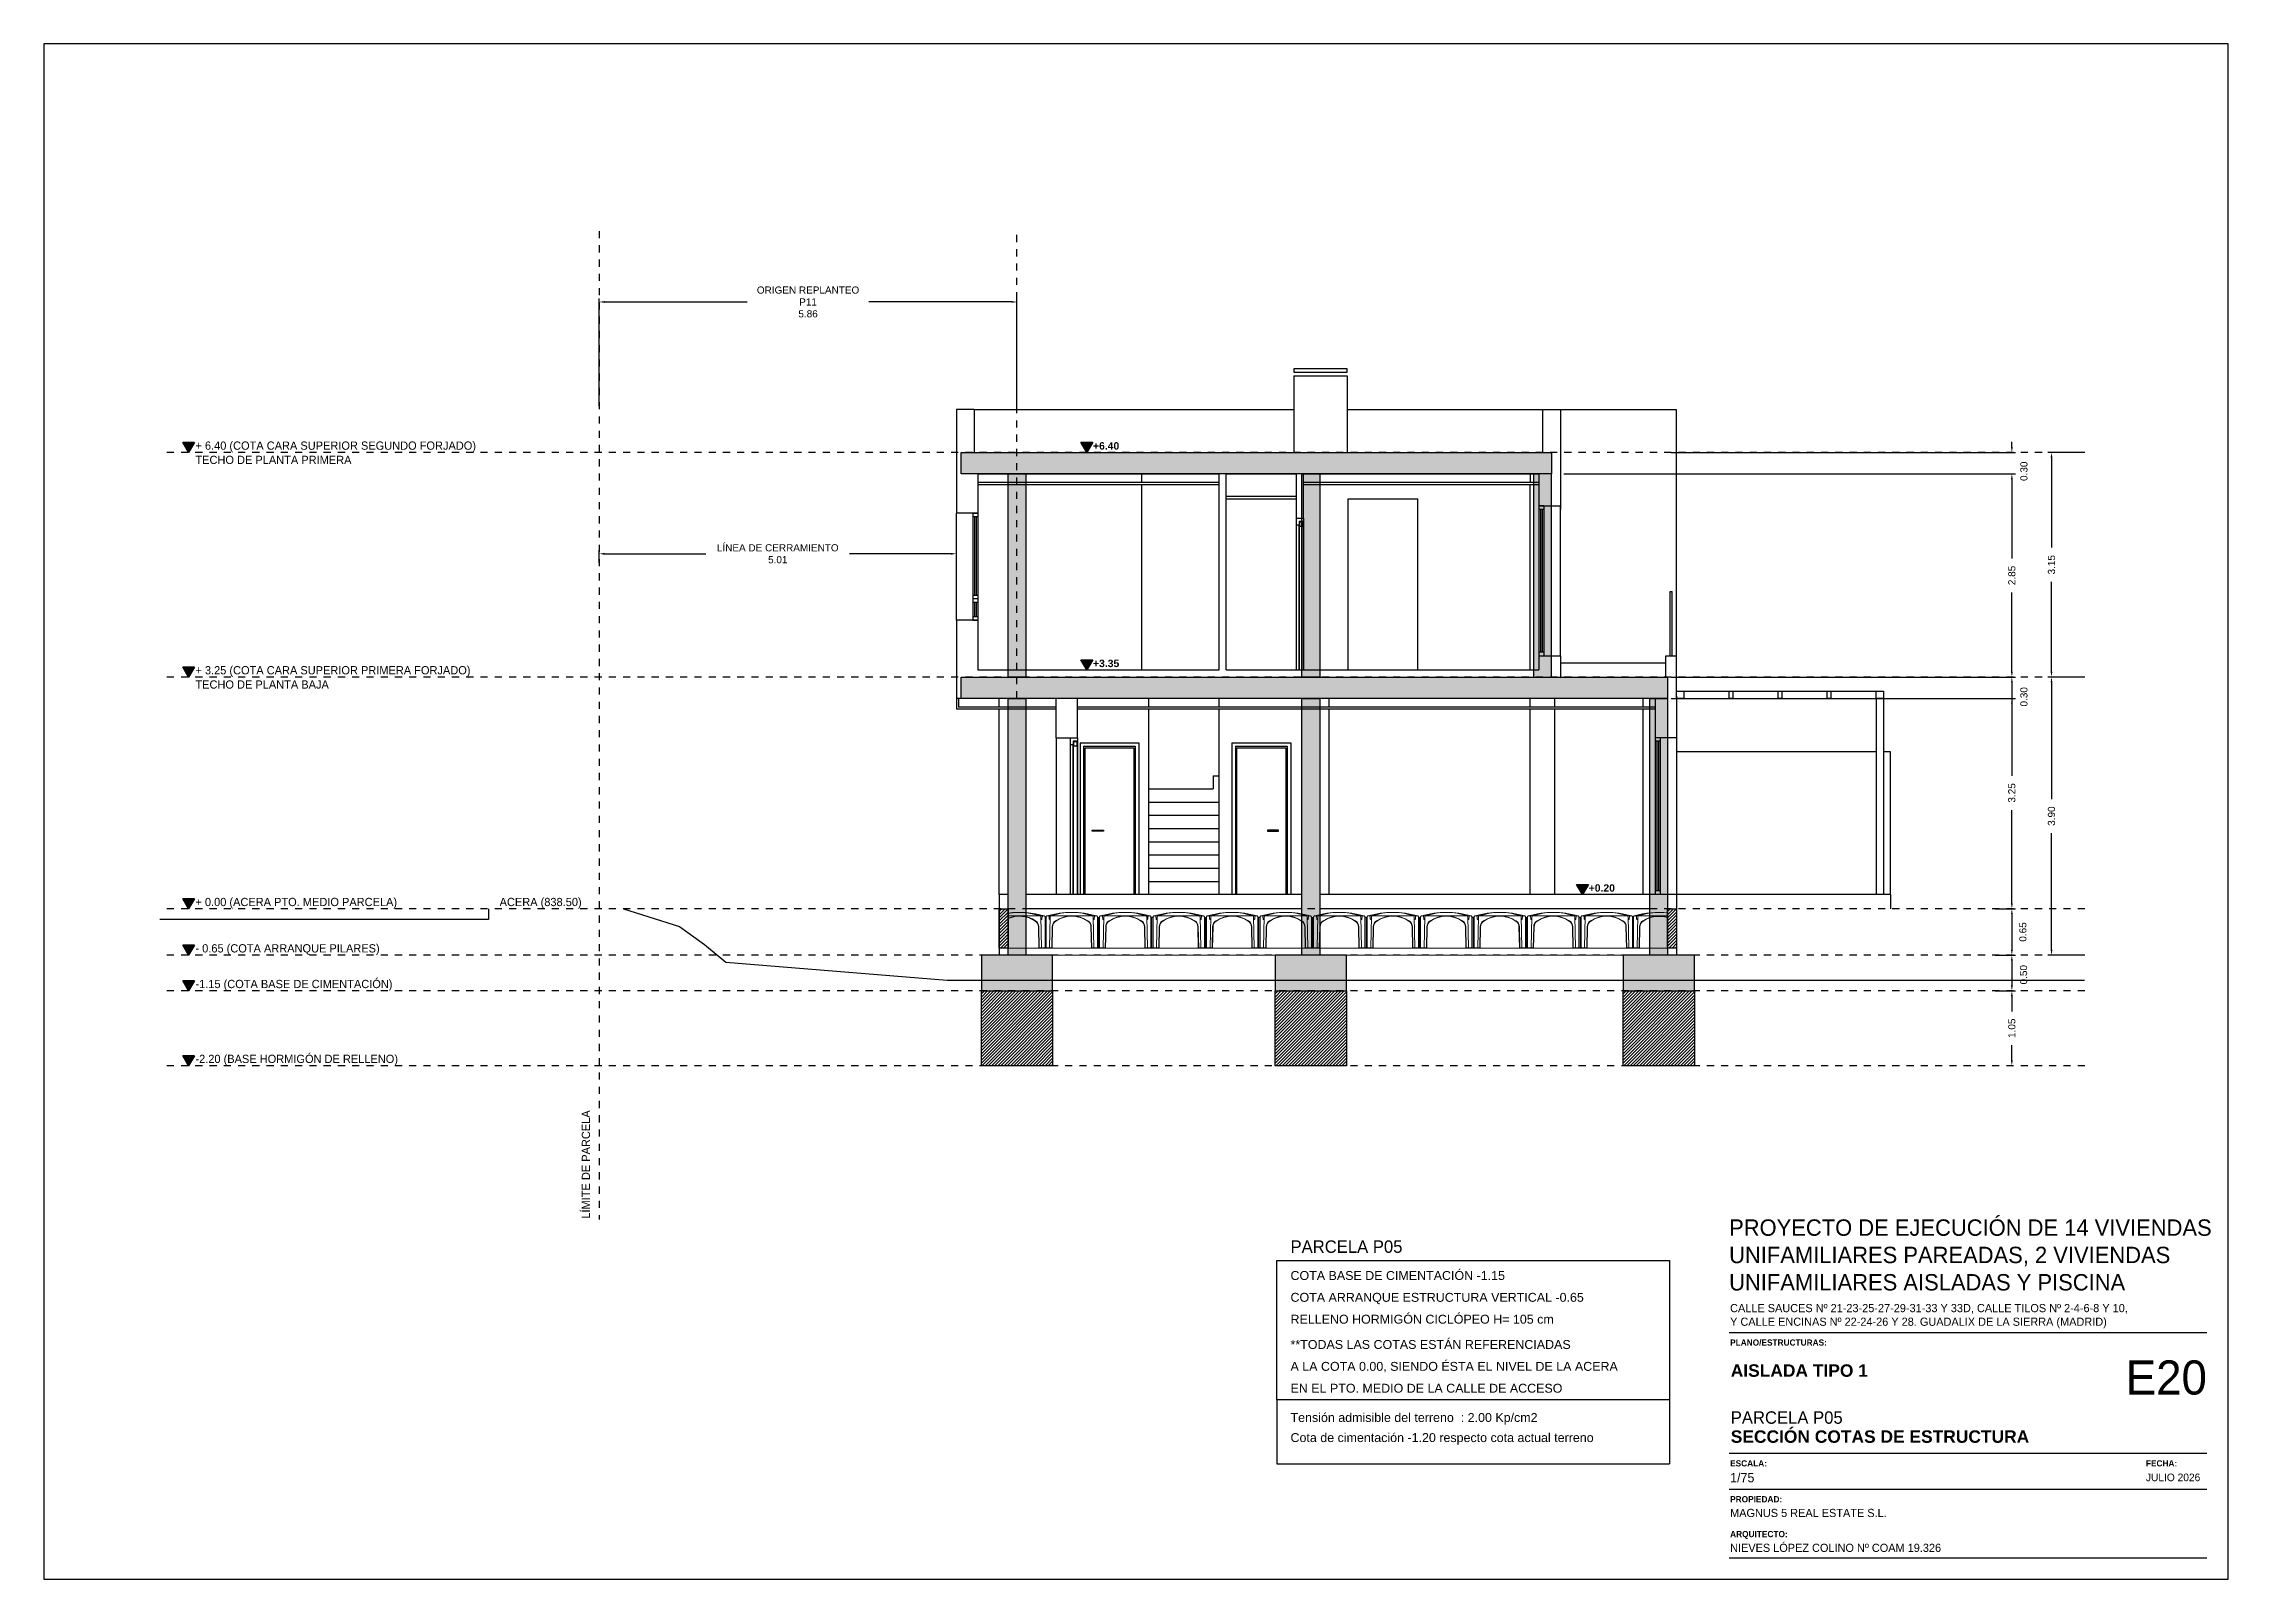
# Model space of a CAD drawing. Extents: x 2455 to 9764, y -806 to 181.
# Drawn here: x 4711.77 to 4742.41, y -500.15 to -478.61 of the extents above; entities that cross this region are included whole.
import ezdxf

# ---------------------------------------------------------------- set-up
doc = ezdxf.new("R2010")
doc.units = 0
doc.header["$LTSCALE"] = 0.2
doc.header["$MEASUREMENT"] = 0
doc.linetypes.add('CONTINUA', pattern=[0])
doc.linetypes.add('RAYITAS', pattern=[0.375, 0.25, -0.125])
doc.layers.get('0').update_dxf_attribs({"linetype": 'CONTINUOUS'})
doc.layers.add('01_cartela', color=6, linetype='CONTINUOUS', plot=False)
for name, color, linetype in [('01_cotas', 4, 'CONTINUOUS'), ('01_MONO inst', 254, 'CONTINUOUS'), ('01_muros', 1, 'CONTINUOUS'), ('01_perfil terreno natural', 170, 'CONTINUOUS'), ('01_proyección', 4, 'RAYITAS'), ('01_texto cartela', 4, 'CONTINUOUS'), ('01_textos', 7, 'CONTINUOUS'), ('CUADRO_LINEAS', 7, 'CONTINUOUS'), ('SOMBRAS2', 2, 'CONTINUOUS'), ('WL', 7, 'CONTINUOUS')]:
    doc.layers.add(name, color=color, linetype=linetype)
doc.layers.add('_CAVITI-AUX', color=2, linetype='CONTINUOUS', lineweight=5, plot=False)
doc.styles.add('Century Gothic', font='', dxfattribs={"height": 2})
doc.styles.add('Century Gothic_3', font='', dxfattribs={"height": 4.5})
doc.styles.add('Century Gothic_5', font='', dxfattribs={"height": 2.5})
doc.styles.add('Century Gothic_6', font='', dxfattribs={"height": 11})
doc.styles.add('Estilo1', font='swissel.ttf')
doc.styles.add('NIEVES3', font='swisseb.ttf')
doc.styles.add('ROMANS', font='romans')
doc.styles.get('Century Gothic').set_extended_font_data('Century Gothic')
doc.styles.get('Century Gothic_3').set_extended_font_data('Century Gothic')
doc.styles.get('Century Gothic_5').set_extended_font_data('Century Gothic')
doc.styles.get('Century Gothic_6').set_extended_font_data('Century Gothic')
doc.dimstyles.new('DECIMAL-50', dxfattribs={"dimtxt": 0.08, "dimasz": 0.15, "dimexe": 0.05, "dimexo": 0.05, "dimgap": 0.09, "dimtad": 0, "dimzin": 0, "dimdsep": 46, "dimtxsty": 'ROMANS', "dimblk": 'DOTSMALL', "dimcen": 0.09, "dimclrt": 7, "dimadec": 0, "dimazin": 0, "dimtfac": 1.38, "dimtix": 1, "dimtofl": 0, "dimtmove": 2, "dimatfit": 3, "dimldrblk": 'OBLIQUE', "dimfxl": 1, "dimtolj": 1, "dimtzin": 0, "dimarcsym": 0})

msp = doc.modelspace()

# ---------------------------------------------------------------- texts
at = {"layer": '01_MONO inst', "ltscale": 1.5, "style": 'NIEVES3'}
for s, p in [('+6.40', (4726.487, -484.305, 0)), ('+3.35', (4726.487, -487.355, 0)), ('+0.20', (4733.439, -490.505, 0))]:
    msp.add_text(s, height=0.1041, dxfattribs=at).set_placement(p)
at = {"layer": '01_MONO inst', "linetype": 'CONTINUA', "ltscale": 1.5, "style": 'Century Gothic'}
msp.add_text('ACERA (838.50)', height=0.1155, dxfattribs=at).set_placement((4718.165, -490.707, 0))
at = {"layer": '01_texto cartela', "color": 5}
for s, insert, char_height, width, attachment_point, style in [('\\PPROYECTO DE EJECUCIÓN DE 14 VIVIENDAS UNIFAMILIARES PAREADAS, 2 VIVIENDAS UNIFAMILIARES AISLADAS Y PISCINA', (4735.408, -494.717), 0.23, 6.82217, 1, 'Century Gothic_3'), ('CALLE SAUCES Nº 21-23-25-27-29-31-33 Y 33D, CALLE TILOS Nº 2-4-6-8 Y 10, \\PY CALLE ENCINAS Nº 22-24-26 Y 28. GUADALIX DE LA SIERRA (MADRID)', (4735.422, -496.287), 0.11455, 9.24681, 1, 'Century Gothic'), ('{\\fCentury Gothic|b1|i0|c0|p34;PLANO/ESTRUCTURAS: }', (4735.422, -496.784), 0.08701, 2.11715, 1, 'Century Gothic'), ('\\pt2.3273;\\PPARCELA P05', (4735.431, -497.969), 0.17455, 7.00908, 7, 'Century Gothic_5'), ('\\pt2.3273;SECCIÓN COTAS DE ESTRUCTURA', (4735.431, -498.236), 0.17455, 7.00908, 7, 'NIEVES3'), ('{\\fCentury Gothic|b1|i0|c0|p34;ESCALA: }', (4735.422, -498.478), 0.08701, 2.11715, 1, 'Century Gothic'), ('{\\fCentury Gothic|b1|i0|c0|p34;FECHA: }', (4741.253, -498.478), 0.08701, 2.11715, 1, 'Century Gothic'), ('1/75', (4735.422, -498.657), 0.1309, 2.11715, 1, 'Century Gothic'), ('JULIO 2026', (4741.253, -498.665), 0.1069, 3.50438, 1, 'Century Gothic'), ('{\\fCentury Gothic|b1|i0|c0|p34;PROPIEDAD:}', (4735.422, -498.981), 0.08701, 0.83709, 1, 'Century Gothic'), ('MAGNUS 5 REAL ESTATE S.L.', (4735.422, -499.16), 0.11455, 4.88231, 1, 'Century Gothic'), ('{\\fCentury Gothic|b1|i0|c0|p34;ARQUITECTO:}', (4735.422, -499.47), 0.08701, 0.83709, 1, 'Century Gothic'), ('NIEVES LÓPEZ COLINO Nº COAM 19.326', (4735.422, -499.649), 0.11455, 3.65153, 1, 'Century Gothic')]:
    msp.add_mtext(s, dxfattribs=dict(at, insert=insert, char_height=char_height, width=width, attachment_point=attachment_point, style=style))
at = {"layer": '01_texto cartela', "color": 10, "insert": (4729.257, -495.572), "char_height": 0.17455, "width": 7.00908, "attachment_point": 7, "style": 'Century Gothic_5'}
msp.add_mtext('\\pt2.3273;\\PPARCELA P05', dxfattribs=at)
at = {"layer": '01_texto cartela', "color": 1}
for s, insert, char_height, width, attachment_point, style in [('AISLADA TIPO 1 ', (4735.431, -497.31), 0.17455, 7.00908, 7, 'NIEVES3'), ('E20', (4742.109, -497.078), 0.4786, 1.04985, 3, 'Century Gothic_6')]:
    msp.add_mtext(s, dxfattribs=dict(at, insert=insert, char_height=char_height, width=width, attachment_point=attachment_point, style=style))
at = {"layer": '01_textos', "color": 120, "ltscale": 0.01, "style": 'Century Gothic'}
for s, p in [('+ 6.40 (COTA CARA SUPERIOR SEGUNDO FORJADO)', (4713.899, -484.307, 0)), ('TECHO DE PLANTA PRIMERA', (4713.899, -484.507, 0)), ('+ 3.25 (COTA CARA SUPERIOR PRIMERA FORJADO)', (4713.899, -487.457, 0)), ('TECHO DE PLANTA BAJA', (4713.899, -487.657, 0)), ('- 0.65 (COTA ARRANQUE PILARES)', (4713.899, -491.357, 0)), ('-1.15 (COTA BASE DE CIMENTACIÓN)', (4713.899, -491.857, 0)), ('-2.20 (BASE HORMIGÓN DE RELLENO)', (4713.899, -492.907, 0))]:
    msp.add_text(s, height=0.1155, dxfattribs=at).set_placement(p)
at = {"layer": '01_textos', "color": 10, "ltscale": 0.01, "style": 'Century Gothic'}
msp.add_text('+ 0.00 (ACERA PTO. MEDIO PARCELA)', height=0.1155, dxfattribs=at).set_placement((4713.899, -490.707, 0))
msp.add_text('LÍMITE DE PARCELA', height=0.1155, rotation=90, dxfattribs=at).set_placement((4719.433, -495.09, 0))
at = {"layer": 'WL', "color": 5, "linetype": 'Continuous', "style": 'Estilo1'}
for s, p in [('COTA BASE DE CIMENTACIÓN -1.15', (4729.257, -495.95)), ('COTA ARRANQUE ESTRUCTURA VERTICAL -0.65', (4729.257, -496.256)), ('**TODAS LAS COTAS ESTÁN REFERENCIADAS ', (4729.257, -496.917)), ('A LA COTA 0.00, SIENDO ÉSTA EL NIVEL DE LA ACERA ', (4729.257, -497.224)), ('EN EL PTO. MEDIO DE LA CALLE DE ACCESO ', (4729.257, -497.531))]:
    msp.add_text(s, height=0.125, dxfattribs=at).set_placement(p)
at = {"layer": 'WL', "color": 10, "linetype": 'Continuous', "style": 'Estilo1'}
for s, p in [('RELLENO HORMIGÓN CICLÓPEO H= 105 cm', (4729.257, -496.563)), ('Tensión admisible del terreno  : 2.00 Kp/cm2', (4729.257, -497.941)), ('Cota de cimentación -1.20 respecto cota actual terreno', (4729.257, -498.223))]:
    msp.add_text(s, height=0.125, dxfattribs=at).set_placement(p)

# ---------------------------------------------------------------- blocks, each defined once
blk = doc.blocks.new('C50_frontal')
for points in [[(0, 0.005), (0.1, 0.005), (0.1, 0), (0, 0), (0, 0.43), (0.008, 0.43, 0.414214), (0.015, 0.438)], [(0.073, 0.401, -0.505657), (0.059, 0.409), (0.056, 0.441, 0.383819), (0.046, 0.45), (0.025, 0.45, 0.414214), (0.015, 0.44), (0.015, 0.005)], [(0.065, 0.005), (0.074, 0.441, -0.383819), (0.084, 0.45), (0.666, 0.45, -0.383819), (0.676, 0.441), (0.685, 0.005)], [(0.655, 0.005), (0.649, 0.296, 0.24616), (0.602, 0.382, 0.30084), (0.148, 0.382, 0.246228), (0.101, 0.296), (0.095, 0.005)], [(0.65, 0.005), (0.644, 0.296, 0.24616), (0.599, 0.378, 0.30084), (0.151, 0.378, 0.246228), (0.106, 0.296), (0.1, 0.005)], [(0.75, 0.005), (0.65, 0.005), (0.65, 0), (0.75, 0), (0.75, 0.43), (0.742, 0.43, -0.414214), (0.735, 0.438)], [(0.677, 0.401, 0.505657), (0.691, 0.409), (0.694, 0.441, -0.383819), (0.704, 0.45), (0.725, 0.45, -0.414214), (0.735, 0.44), (0.735, 0.005)]]:
    blk.add_lwpolyline(points, format="xyb")
for centre, radius, start, end in [((0.375, -0.75), 1.25, 73.7398, 106.2602), ((0.375, -0.607), 1.107, 72.7173, 107.2827), ((0.373, -0.359), 0.859, 70.3508, 109.6492)]:
    blk.add_arc(centre, radius, start, end)
blk = doc.blocks.new('*D534')
at = {"layer": '01_cotas', "color": 0, "linetype": 'CONTINUA', "lineweight": -2, "transparency": 16777216}
for p, q in [((4740.347, -484.345), (4739.879, -484.345)), ((4740.347, -487.495), (4739.879, -487.495))]:
    blk.add_line(p, q, dxfattribs=at)
at = {"layer": '01_cotas', "color": 0, "lineweight": -2, "transparency": 16777216}
for p, q in [((4739.929, -484.42), (4739.929, -485.68)), ((4739.929, -487.42), (4739.929, -486.16))]:
    blk.add_line(p, q, dxfattribs=at)
at = {"layer": '01_cotas', "color": 0, "transparency": 16777216}
for points in [[(4739.917, -484.42), (4739.942, -484.42), (4739.929, -484.345)], [(4739.917, -487.42), (4739.942, -487.42), (4739.929, -487.495)]]:
    blk.add_solid(points, dxfattribs=at)
at = {"layer": '01_cotas', "color": 7, "transparency": 16777216, "insert": (4739.929, -485.92), "char_height": 0.1, "attachment_point": 5, "rotation": 90, "style": 'Estilo1'}
blk.add_mtext('\\A1;3.15', dxfattribs=at)
blk = doc.blocks.new('*D535')
at = {"layer": '01_cotas', "color": 0, "linetype": 'CONTINUA', "lineweight": -2, "transparency": 16777216}
for p, q in [((4740.347, -487.495), (4739.879, -487.495)), ((4740.347, -491.395), (4739.879, -491.395))]:
    blk.add_line(p, q, dxfattribs=at)
at = {"layer": '01_cotas', "color": 0, "lineweight": -2, "transparency": 16777216}
for p, q in [((4739.929, -487.57), (4739.929, -489.205)), ((4739.929, -491.32), (4739.929, -489.685))]:
    blk.add_line(p, q, dxfattribs=at)
at = {"layer": '01_cotas', "color": 0, "transparency": 16777216}
for points in [[(4739.917, -487.57), (4739.942, -487.57), (4739.929, -487.495)], [(4739.917, -491.32), (4739.942, -491.32), (4739.929, -491.395)]]:
    blk.add_solid(points, dxfattribs=at)
at = {"layer": '01_cotas', "color": 7, "transparency": 16777216, "insert": (4739.929, -489.445), "char_height": 0.1, "attachment_point": 5, "rotation": 90, "style": 'Estilo1'}
blk.add_mtext('\\A1;3.90', dxfattribs=at)
blk = doc.blocks.new('*D536')
at = {"layer": '01_cotas', "color": 0, "linetype": 'CONTINUA', "lineweight": -2, "transparency": 16777216}
for p, q in [((4739.139, -487.495), (4739.423, -487.495)), ((4739.139, -490.745), (4739.423, -490.745))]:
    blk.add_line(p, q, dxfattribs=at)
at = {"layer": '01_cotas', "color": 0, "lineweight": -2, "transparency": 16777216}
for p, q in [((4739.373, -487.57), (4739.373, -488.88)), ((4739.373, -490.67), (4739.373, -489.36))]:
    blk.add_line(p, q, dxfattribs=at)
at = {"layer": '01_cotas', "color": 0, "transparency": 16777216}
for points in [[(4739.361, -487.57), (4739.386, -487.57), (4739.373, -487.495)], [(4739.361, -490.67), (4739.386, -490.67), (4739.373, -490.745)]]:
    blk.add_solid(points, dxfattribs=at)
at = {"layer": '01_cotas', "color": 7, "transparency": 16777216, "insert": (4739.373, -489.12), "char_height": 0.1, "attachment_point": 5, "rotation": 90, "style": 'Estilo1'}
blk.add_mtext('\\A1;3.25', dxfattribs=at)
blk = doc.blocks.new('*D537')
at = {"layer": '01_cotas', "color": 0, "linetype": 'CONTINUA', "lineweight": -2, "transparency": 16777216}
for p, q in [((4739.189, -484.645), (4739.423, -484.645)), ((4739.189, -487.495), (4739.423, -487.495))]:
    blk.add_line(p, q, dxfattribs=at)
at = {"layer": '01_cotas', "color": 0, "lineweight": -2, "transparency": 16777216}
for p, q in [((4739.373, -484.72), (4739.373, -485.83)), ((4739.373, -487.42), (4739.373, -486.31))]:
    blk.add_line(p, q, dxfattribs=at)
at = {"layer": '01_cotas', "color": 0, "transparency": 16777216}
for points in [[(4739.361, -484.72), (4739.386, -484.72), (4739.373, -484.645)], [(4739.361, -487.42), (4739.386, -487.42), (4739.373, -487.495)]]:
    blk.add_solid(points, dxfattribs=at)
at = {"layer": '01_cotas', "color": 7, "transparency": 16777216, "insert": (4739.373, -486.07), "char_height": 0.1, "attachment_point": 5, "rotation": 90, "style": 'Estilo1'}
blk.add_mtext('\\A1;2.85', dxfattribs=at)
blk = doc.blocks.new('*D538')
at = {"layer": '01_cotas', "color": 0, "lineweight": -2, "transparency": 16777216}
for p, q in [((4739.373, -487.42), (4739.373, -487.345)), ((4739.373, -487.87), (4739.373, -487.945))]:
    blk.add_line(p, q, dxfattribs=at)
at = {"layer": '01_cotas', "color": 0, "linetype": 'CONTINUA', "lineweight": -2, "transparency": 16777216}
for p, q in [((4734.596, -487.495), (4739.423, -487.495)), ((4734.596, -487.795), (4739.423, -487.795))]:
    blk.add_line(p, q, dxfattribs=at)
at = {"layer": '01_cotas', "color": 0, "transparency": 16777216}
for points in [[(4739.361, -487.42), (4739.386, -487.42), (4739.373, -487.495)], [(4739.361, -487.87), (4739.386, -487.87), (4739.373, -487.795)]]:
    blk.add_solid(points, dxfattribs=at)
at = {"layer": '01_cotas', "color": 7, "transparency": 16777216, "insert": (4739.543, -487.772), "char_height": 0.1, "attachment_point": 5, "rotation": 90, "style": 'Estilo1'}
blk.add_mtext('\\A1;0.30', dxfattribs=at)
blk = doc.blocks.new('*D539')
at = {"layer": '01_cotas', "color": 0, "linetype": 'CONTINUA', "lineweight": -2, "transparency": 16777216}
for p, q in [((4739.139, -490.745), (4739.423, -490.745)), ((4739.139, -491.395), (4739.423, -491.395))]:
    blk.add_line(p, q, dxfattribs=at)
at = {"layer": '01_cotas', "color": 0, "lineweight": -2, "transparency": 16777216}
blk.add_line((4739.373, -490.82), (4739.373, -491.32), dxfattribs=at)
at = {"layer": '01_cotas', "color": 0, "transparency": 16777216}
for points in [[(4739.361, -490.82), (4739.386, -490.82), (4739.373, -490.745)], [(4739.361, -491.32), (4739.386, -491.32), (4739.373, -491.395)]]:
    blk.add_solid(points, dxfattribs=at)
at = {"layer": '01_cotas', "color": 7, "transparency": 16777216, "insert": (4739.528, -491.07), "char_height": 0.1, "attachment_point": 5, "rotation": 90, "style": 'Estilo1'}
blk.add_mtext('\\A1;0.65', dxfattribs=at)
blk = doc.blocks.new('*D540')
at = {"layer": '01_cotas', "color": 0, "linetype": 'CONTINUA', "lineweight": -2, "transparency": 16777216}
for p, q in [((4739.139, -491.395), (4739.423, -491.395)), ((4739.139, -491.895), (4739.423, -491.895))]:
    blk.add_line(p, q, dxfattribs=at)
at = {"layer": '01_cotas', "color": 0, "lineweight": -2, "transparency": 16777216}
blk.add_line((4739.373, -491.47), (4739.373, -491.82), dxfattribs=at)
at = {"layer": '01_cotas', "color": 0, "transparency": 16777216}
for points in [[(4739.361, -491.47), (4739.386, -491.47), (4739.373, -491.395)], [(4739.361, -491.82), (4739.386, -491.82), (4739.373, -491.895)]]:
    blk.add_solid(points, dxfattribs=at)
at = {"layer": '01_cotas', "color": 7, "transparency": 16777216, "insert": (4739.538, -491.669), "char_height": 0.1, "attachment_point": 5, "rotation": 90, "style": 'Estilo1'}
blk.add_mtext('\\A1;0.50', dxfattribs=at)
blk = doc.blocks.new('*D541')
at = {"layer": '01_cotas', "color": 0, "linetype": 'CONTINUA', "lineweight": -2, "transparency": 16777216}
for p, q in [((4734.596, -484.345), (4739.423, -484.345)), ((4733.091, -484.645), (4739.423, -484.645))]:
    blk.add_line(p, q, dxfattribs=at)
at = {"layer": '01_cotas', "color": 0, "lineweight": -2, "transparency": 16777216}
for p, q in [((4739.373, -484.27), (4739.373, -484.195)), ((4739.373, -484.72), (4739.373, -484.795))]:
    blk.add_line(p, q, dxfattribs=at)
at = {"layer": '01_cotas', "color": 0, "transparency": 16777216}
for points in [[(4739.361, -484.27), (4739.386, -484.27), (4739.373, -484.345)], [(4739.361, -484.72), (4739.386, -484.72), (4739.373, -484.645)]]:
    blk.add_solid(points, dxfattribs=at)
at = {"layer": '01_cotas', "color": 7, "transparency": 16777216, "insert": (4739.543, -484.609), "char_height": 0.1, "attachment_point": 5, "rotation": 90, "style": 'Estilo1'}
blk.add_mtext('\\A1;0.30', dxfattribs=at)
blk = doc.blocks.new('*D542')
at = {"layer": '01_cotas', "color": 0, "lineweight": -2, "transparency": 16777216}
for p, q in [((4739.373, -491.97), (4739.373, -492.184)), ((4739.373, -492.87), (4739.373, -492.657))]:
    blk.add_line(p, q, dxfattribs=at)
at = {"layer": '01_cotas', "color": 0, "transparency": 16777216}
for points in [[(4739.361, -491.97), (4739.386, -491.97), (4739.373, -491.895)], [(4739.361, -492.87), (4739.386, -492.87), (4739.373, -492.945)]]:
    blk.add_solid(points, dxfattribs=at)
at = {"layer": '01_cotas', "color": 7, "transparency": 16777216, "insert": (4739.373, -492.42), "char_height": 0.1, "attachment_point": 5, "rotation": 90, "style": 'Estilo1'}
blk.add_mtext('\\A1;1.05', dxfattribs=at)
blk = doc.blocks.new('*D543')
at = {"layer": '01_cotas', "color": 0, "linetype": 'CONTINUA', "lineweight": -2, "transparency": 16777216}
for p, q in [((4719.561, -483.695), (4719.561, -482.185)), ((4725.421, -483.695), (4725.421, -482.185))]:
    blk.add_line(p, q, dxfattribs=at)
at = {"layer": '01_cotas', "color": 0, "lineweight": -2, "transparency": 16777216}
for p, q in [((4719.636, -482.235), (4721.639, -482.235)), ((4725.346, -482.235), (4723.342, -482.235))]:
    blk.add_line(p, q, dxfattribs=at)
at = {"layer": '01_cotas', "color": 0, "transparency": 16777216}
for points in [[(4719.636, -482.222), (4719.636, -482.247), (4719.561, -482.235)], [(4725.346, -482.222), (4725.346, -482.247), (4725.421, -482.235)]]:
    blk.add_solid(points, dxfattribs=at)
at = {"layer": '01_cotas', "color": 7, "transparency": 16777216, "insert": (4722.491, -482.235), "char_height": 0.1, "width": 1.52292, "attachment_point": 5, "style": 'Estilo1'}
blk.add_mtext('\\A1;ORIGEN REPLANTEO P11\\P5.86', dxfattribs=at)
blk = doc.blocks.new('*D544')
at = {"layer": '01_cotas', "color": 0, "linetype": 'CONTINUA', "lineweight": -2, "transparency": 16777216}
for p, q in [((4719.561, -485.895), (4719.561, -485.716)), ((4724.571, -485.895), (4724.571, -485.716))]:
    blk.add_line(p, q, dxfattribs=at)
at = {"layer": '01_cotas', "color": 0, "lineweight": -2, "transparency": 16777216}
for p, q in [((4719.636, -485.766), (4721.059, -485.766)), ((4724.496, -485.766), (4723.072, -485.766))]:
    blk.add_line(p, q, dxfattribs=at)
at = {"layer": '01_cotas', "color": 0, "transparency": 16777216}
for points in [[(4719.636, -485.754), (4719.636, -485.779), (4719.561, -485.766)], [(4724.496, -485.754), (4724.496, -485.779), (4724.571, -485.766)]]:
    blk.add_solid(points, dxfattribs=at)
at = {"layer": '01_cotas', "color": 7, "transparency": 16777216, "insert": (4722.066, -485.766), "char_height": 0.1, "attachment_point": 5, "style": 'Estilo1'}
blk.add_mtext('\\A1;LÍNEA DE CERRAMIENTO\\P5.01', dxfattribs=at)

# ---------------------------------------------------------------- dimensions: what is measured, and where the dimension line sits
at = {"layer": '01_cotas'}
for base, p1, p2, text, picture, middle in [((4719.561, -482.235), (4725.421, -483.745, 0), (4719.561, -483.745, 0), 'ORIGEN REPLANTEO P11\\P<>', '*D543', (4722.491, -482.235)), ((4719.561, -485.766), (4724.571, -485.945, 0), (4719.561, -485.945, 0), 'LÍNEA DE CERRAMIENTO\\P<>', '*D544', (4722.066, -485.766))]:
    dim = msp.add_linear_dim(base=base, p1=p1, p2=p2, text=text, dimstyle='DECIMAL-50', override={"dimtxt": 0.1, "dimasz": 0.075, "dimtxsty": 'Estilo1', "dimsah": 1, "dimfxl": 0.09, "dimarcsym": 2}, dxfattribs=at)
    dim.commit()
    dim.dimension.update_dxf_attribs({"geometry": picture, "text_midpoint": middle})
for base, p1, p2, picture, middle in [((4739.373, -484.645), (4734.546, -484.345, 0), (4733.041, -484.645, 0), '*D541', (4739.543, -484.609)), ((4739.373, -487.795), (4734.546, -487.495, 0), (4734.546, -487.795, 0), '*D538', (4739.543, -487.772)), ((4739.373, -491.395), (4739.089, -490.745, 0), (4739.089, -491.395, 0), '*D539', (4739.528, -491.07)), ((4739.373, -491.895), (4739.089, -491.395, 0), (4739.089, -491.895, 0), '*D540', (4739.538, -491.669))]:
    dim = msp.add_linear_dim(base=base, p1=p1, p2=p2, angle=90, dimstyle='DECIMAL-50', override={"dimtxt": 0.1, "dimasz": 0.075, "dimtxsty": 'Estilo1', "dimsah": 1, "dimfxl": 0.09, "dimarcsym": 2}, dxfattribs=at)
    dim.commit()
    dim.dimension.update_dxf_attribs({"geometry": picture, "text_midpoint": middle, "dimtype": 160})
for base, p1, p2, picture, middle in [((4739.929, -487.495), (4740.397, -484.345, 0), (4740.397, -487.495, 0), '*D534', (4739.929, -485.92)), ((4739.373, -484.645), (4739.139, -487.495), (4739.139, -484.645), '*D537', (4739.373, -486.07)), ((4739.373, -487.495), (4739.089, -490.745, 0), (4739.089, -487.495, 0), '*D536', (4739.373, -489.12)), ((4739.929, -491.395), (4740.397, -487.495, 0), (4740.397, -491.395, 0), '*D535', (4739.929, -489.445)), ((4739.373, -492.945), (4739.373, -491.895), (4739.373, -492.945, 0), '*D542', (4739.373, -492.42))]:
    dim = msp.add_linear_dim(base=base, p1=p1, p2=p2, angle=90, dimstyle='DECIMAL-50', override={"dimtxt": 0.1, "dimasz": 0.075, "dimtxsty": 'Estilo1', "dimsah": 1, "dimfxl": 0.09, "dimarcsym": 2}, dxfattribs=at)
    dim.commit()
    dim.dimension.update_dxf_attribs({"geometry": picture, "text_midpoint": middle})

# ---------------------------------------------------------------- hatches: boundary and pattern name
at = {"layer": '01_MONO inst', "linetype": 'CONTINUA', "ltscale": 1.5}
h = msp.add_hatch(color=256, dxfattribs=at)
h.dxf.hatch_style = 1
h.paths.add_polyline_path([(4726.4, -484.345), (4726.317, -484.202), (4726.483, -484.202)])
h = msp.add_hatch(color=256, dxfattribs=at)
h.dxf.hatch_style = 1
h.paths.add_polyline_path([(4726.4, -487.395), (4726.317, -487.252), (4726.483, -487.252)])
h = msp.add_hatch(color=256, dxfattribs=at)
h.dxf.hatch_style = 1
h.paths.add_polyline_path([(4733.353, -490.545), (4733.27, -490.402), (4733.435, -490.402)])
at = {"layer": '01_textos', "ltscale": 0.01}
for color, points in [(120, [(4713.804, -484.345), (4713.724, -484.206), (4713.885, -484.206)]), (120, [(4713.804, -484.345), (4713.724, -484.206), (4713.885, -484.206)]), (120, [(4713.804, -484.345), (4713.885, -484.206), (4713.724, -484.206)]), (120, [(4713.804, -487.495), (4713.724, -487.356), (4713.885, -487.356)]), (120, [(4713.804, -487.495), (4713.724, -487.356), (4713.885, -487.356)]), (120, [(4713.804, -487.495), (4713.885, -487.356), (4713.724, -487.356)]), (10, [(4713.804, -490.745), (4713.724, -490.606), (4713.885, -490.606)]), (10, [(4713.804, -490.745), (4713.724, -490.606), (4713.885, -490.606)]), (10, [(4713.804, -490.745), (4713.885, -490.606), (4713.724, -490.606)]), (120, [(4713.804, -491.395), (4713.724, -491.256), (4713.885, -491.256)]), (120, [(4713.804, -491.395), (4713.724, -491.256), (4713.885, -491.256)]), (120, [(4713.804, -491.395), (4713.885, -491.256), (4713.724, -491.256)]), (120, [(4713.804, -491.895), (4713.724, -491.756), (4713.885, -491.756)]), (120, [(4713.804, -491.895), (4713.724, -491.756), (4713.885, -491.756)]), (120, [(4713.804, -491.895), (4713.885, -491.756), (4713.724, -491.756)]), (120, [(4713.804, -492.945), (4713.724, -492.806), (4713.885, -492.806)]), (120, [(4713.804, -492.945), (4713.724, -492.806), (4713.885, -492.806)]), (120, [(4713.804, -492.945), (4713.885, -492.806), (4713.724, -492.806)])]:
    msp.add_hatch(color=color, dxfattribs=at).paths.add_polyline_path(points)
at = {"layer": 'SOMBRAS2', "transparency": 33554534}
h = msp.add_hatch(color=254, dxfattribs=at)
h.dxf.hatch_style = 1
h.paths.add_polyline_path([(4724.636, -484.345), (4732.916, -484.345), (4732.916, -484.645), (4724.636, -484.645)])
h = msp.add_hatch(color=254, dxfattribs=at)
h.dxf.hatch_style = 1
h.paths.add_polyline_path([(4725.296, -484.645), (4725.546, -484.645), (4725.546, -487.495), (4725.296, -487.495)])
h = msp.add_hatch(color=254, dxfattribs=at)
h.dxf.hatch_style = 1
h.paths.add_polyline_path([(4729.416, -484.645), (4729.666, -484.645), (4729.666, -487.495), (4729.416, -487.495)])
h = msp.add_hatch(color=254, dxfattribs=at)
h.dxf.hatch_style = 1
h.paths.add_polyline_path([(4732.916, -484.645), (4732.666, -484.645), (4732.666, -487.495), (4732.916, -487.495)])
h = msp.add_hatch(color=254, dxfattribs=at)
h.dxf.hatch_style = 1
h.paths.add_polyline_path([(4724.636, -487.495), (4734.546, -487.495), (4734.546, -487.795), (4724.636, -487.795)])
h = msp.add_hatch(color=254, dxfattribs=at)
h.dxf.hatch_style = 1
h.paths.add_polyline_path([(4725.296, -487.795), (4725.546, -487.795), (4725.546, -491.395), (4725.296, -491.395)])
h = msp.add_hatch(color=254, dxfattribs=at)
h.dxf.hatch_style = 1
h.paths.add_polyline_path([(4729.416, -487.795), (4729.666, -487.795), (4729.666, -491.395), (4729.416, -491.395)])
h = msp.add_hatch(color=254, dxfattribs=at)
h.dxf.hatch_style = 1
h.paths.add_polyline_path([(4734.296, -487.795), (4734.546, -487.795), (4734.546, -491.395), (4734.296, -491.395)])
at = {"layer": 'SOMBRAS2'}
h = msp.add_hatch(dxfattribs=at)
h.set_pattern_fill('ANSI31', color=256, scale=0.25)
h.set_pattern_definition([(45, (284.52636, -90.88383), (-0.02209708691, 0.02209708691), [])])
h.paths.add_polyline_path([(4725.171, -490.745), (4725.296, -490.745), (4725.296, -491.295), (4725.171, -491.295)])
h = msp.add_hatch(dxfattribs=at)
h.set_pattern_fill('ANSI31', color=256, scale=0.25)
h.set_pattern_definition([(45, (293.90136, -90.88383), (-0.02209708691, 0.02209708691), [])])
h.paths.add_polyline_path([(4734.546, -490.745), (4734.671, -490.745), (4734.671, -491.295), (4734.546, -491.295)])
at = {"layer": 'SOMBRAS2', "transparency": 33554534}
h = msp.add_hatch(color=254, dxfattribs=at)
h.dxf.hatch_style = 1
h.paths.add_polyline_path([(4724.921, -491.895), (4725.921, -491.895), (4725.921, -491.395), (4724.921, -491.395)])
h = msp.add_hatch(color=254, dxfattribs=at)
h.dxf.hatch_style = 1
h.paths.add_polyline_path([(4729.041, -491.895), (4730.041, -491.895), (4730.041, -491.395), (4729.041, -491.395)])
h = msp.add_hatch(color=254, dxfattribs=at)
h.dxf.hatch_style = 1
h.paths.add_polyline_path([(4733.921, -491.895), (4734.921, -491.895), (4734.921, -491.395), (4733.921, -491.395)])
at = {"layer": 'SOMBRAS2'}
h = msp.add_hatch(dxfattribs=at)
h.set_pattern_fill('ANSI31', color=256, scale=0.25)
h.set_pattern_definition([(45, (271.99599, -90.88383), (-0.02209708691, 0.02209708691), [])])
h.paths.add_polyline_path([(4724.921, -491.895), (4725.921, -491.895), (4725.921, -492.945), (4724.921, -492.945)])
h = msp.add_hatch(dxfattribs=at)
h.set_pattern_fill('ANSI31', color=256, scale=0.25)
h.set_pattern_definition([(45, (276.11599, -90.88383), (-0.02209708691, 0.02209708691), [])])
h.paths.add_polyline_path([(4729.041, -491.895), (4730.041, -491.895), (4730.041, -492.945), (4729.041, -492.945)])
h = msp.add_hatch(dxfattribs=at)
h.set_pattern_fill('ANSI31', color=256, scale=0.25)
h.set_pattern_definition([(45, (280.99599, -90.88383), (-0.02209708691, 0.02209708691), [])])
h.paths.add_polyline_path([(4733.921, -491.895), (4734.921, -491.895), (4734.921, -492.945), (4733.921, -492.945)])

# ---------------------------------------------------------------- linework, layer by layer
at = {"layer": '01_cartela', "color": 3}
msp.add_lwpolyline([(4711.771, -478.613), (4711.771, -500.148), (4742.409, -500.148), (4742.409, -478.613)], close=True, dxfattribs=at)
at = {"layer": '01_MONO inst'}
for p, q in [((4729.303, -483.269, 0), (4730.053, -483.269, 0)), ((4729.303, -483.269, 0), (4729.303, -484.345, 0)), ((4730.053, -483.269, 0), (4730.053, -484.345, 0)), ((4724.821, -483.745, 0), (4724.571, -483.745, 0)), ((4724.571, -483.745, 0), (4724.571, -485.195, 0)), ((4724.821, -483.745, 0), (4724.821, -484.345, 0)), ((4724.821, -483.745, 0), (4729.303, -483.745, 0)), ((4730.053, -483.745, 0), (4732.791, -483.745, 0)), ((4732.791, -483.745, 0), (4732.791, -484.345, 0)), ((4732.791, -483.745, 0), (4733.041, -483.745, 0)), ((4733.041, -483.745, 0), (4733.041, -485.145, 0)), ((4733.041, -483.745, 0), (4734.671, -483.745, 0)), ((4734.671, -487.195, 0), (4734.671, -483.746, 0)), ((4724.821, -484.345, 0), (4732.791, -484.345, 0)), ((4724.871, -484.645, 0), (4724.871, -485.195, 0)), ((4724.871, -484.645, 0), (4728.256, -484.645, 0)), ((4727.171, -484.765, 0), (4727.171, -484.645, 0)), ((4728.256, -487.395, 0), (4728.256, -484.645, 0)), ((4728.356, -484.645, 0), (4729.341, -484.645, 0)), ((4728.356, -487.395, 0), (4728.356, -484.645, 0)), ((4729.341, -485.265, 0), (4729.341, -484.645, 0)), ((4729.441, -484.645, 0), (4732.741, -484.645, 0)), ((4729.441, -485.265, 0), (4729.441, -484.645, 0)), ((4732.616, -484.645, 0), (4732.616, -484.765, 0)), ((4732.741, -484.645, 0), (4732.741, -485.145, 0)), ((4728.256, -484.765, 0), (4724.871, -484.765, 0)), ((4724.871, -484.795, 0), (4728.256, -484.795, 0)), ((4727.171, -487.395, 0), (4727.171, -484.795, 0)), ((4729.341, -484.965, 0), (4728.356, -484.965, 0)), ((4728.356, -484.995, 0), (4729.341, -484.995, 0)), ((4732.741, -484.765, 0), (4729.441, -484.765, 0)), ((4729.441, -484.795, 0), (4732.741, -484.795, 0)), ((4730.066, -487.395, 0), (4730.066, -484.995, 0)), ((4730.066, -484.995, 0), (4731.041, -484.995, 0)), ((4731.041, -487.395, 0), (4731.041, -484.995, 0)), ((4732.616, -487.395, 0), (4732.616, -484.795, 0)), ((4724.871, -485.195, 0), (4724.571, -485.195, 0)), ((4729.341, -485.265, 0), (4729.441, -485.265, 0)), ((4729.341, -485.365, 0), (4729.341, -485.265, 0)), ((4729.441, -485.265, 0), (4729.441, -485.315, 0)), ((4732.741, -485.095, 0), (4733.041, -485.095, 0)), ((4729.379, -485.365, 0), (4729.341, -485.365, 0)), ((4729.341, -487.395, 0), (4729.341, -485.365, 0)), ((4729.441, -485.315, 0), (4729.379, -485.315, 0)), ((4729.379, -485.315, 0), (4729.379, -485.365, 0)), ((4729.379, -487.395, 0), (4729.379, -485.365, 0)), ((4729.385, -487.395, 0), (4729.385, -485.38, 0)), ((4729.436, -485.38, 0), (4729.436, -487.395, 0)), ((4729.441, -485.315, 0), (4729.441, -487.395, 0)), ((4724.571, -486.695, 0), (4724.571, -487.845, 0)), ((4724.871, -486.695, 0), (4724.571, -486.695, 0)), ((4724.871, -486.695, 0), (4724.871, -487.395, 0)), ((4724.871, -487.395, 0), (4728.256, -487.395, 0)), ((4728.356, -487.395, 0), (4732.741, -487.395, 0)), ((4732.741, -487.195, 0), (4732.741, -487.395, 0)), ((4732.741, -487.195, 0), (4733.041, -487.195, 0)), ((4733.041, -487.195, 0), (4733.041, -487.495, 0)), ((4734.521, -487.495, 0), (4734.521, -487.195, 0)), ((4734.521, -487.195, 0), (4734.671, -487.195, 0)), ((4734.671, -487.715, 0), (4734.671, -487.195, 0)), ((4733.041, -487.495, 0), (4734.521, -487.495, 0)), ((4725.971, -487.795, 0), (4724.571, -487.795, 0)), ((4724.571, -487.795, 0), (4724.571, -487.945, 0)), ((4725.971, -487.945, 0), (4724.571, -487.945, 0)), ((4724.601, -487.795, 0), (4724.601, -487.915, 0)), ((4725.971, -487.915, 0), (4724.601, -487.915, 0)), ((4725.171, -487.915, 0), (4725.171, -487.795, 0)), ((4725.171, -490.545, 0), (4725.171, -487.945, 0)), ((4725.971, -488.345, 0), (4725.971, -487.795, 0)), ((4726.271, -488.345, 0), (4726.271, -487.795, 0)), ((4734.371, -487.795, 0), (4726.271, -487.795, 0)), ((4734.371, -487.915, 0), (4726.271, -487.915, 0)), ((4734.371, -487.945, 0), (4726.271, -487.945, 0)), ((4727.271, -487.915, 0), (4727.271, -487.795, 0)), ((4727.271, -490.545, 0), (4727.271, -487.945, 0)), ((4728.256, -487.915, 0), (4728.256, -487.795, 0)), ((4728.256, -490.545, 0), (4728.256, -487.945, 0)), ((4729.801, -487.915, 0), (4729.801, -487.795, 0)), ((4729.801, -490.545, 0), (4729.801, -487.945, 0)), ((4732.616, -487.915, 0), (4732.616, -487.795, 0)), ((4732.616, -490.545, 0), (4732.616, -487.945, 0)), ((4732.966, -487.915, 0), (4732.966, -487.795, 0)), ((4732.966, -490.545, 0), (4732.966, -487.945, 0)), ((4734.201, -487.915, 0), (4734.201, -487.795, 0)), ((4734.201, -490.545, 0), (4734.201, -487.945, 0)), ((4734.371, -487.795, 0), (4734.371, -488.345, 0)), ((4734.671, -487.765, 0), (4734.671, -488.345, 0)), ((4725.971, -488.345, 0), (4726.271, -488.345, 0)), ((4725.971, -488.345, 0), (4725.971, -490.545, 0)), ((4726.171, -488.445, 0), (4726.171, -488.345, 0)), ((4726.271, -488.345, 0), (4726.271, -488.395, 0)), ((4734.671, -488.345, 0), (4734.371, -488.345, 0)), ((4726.209, -488.445, 0), (4726.171, -488.445, 0)), ((4726.171, -490.545, 0), (4726.171, -488.445, 0)), ((4726.271, -488.395, 0), (4726.209, -488.395, 0)), ((4726.209, -488.395, 0), (4726.209, -488.445, 0)), ((4726.209, -490.545, 0), (4726.209, -488.445, 0)), ((4726.215, -490.545, 0), (4726.215, -488.46, 0)), ((4726.266, -488.46, 0), (4726.266, -490.545, 0)), ((4726.271, -488.395, 0), (4726.271, -490.545, 0)), ((4728.171, -488.878, 0), (4728.171, -489.063, 0)), ((4728.171, -488.878, 0), (4728.256, -488.878, 0)), ((4727.271, -489.063, 0), (4728.171, -489.063, 0)), ((4727.271, -489.248, 0), (4728.256, -489.248, 0)), ((4727.271, -489.433, 0), (4728.256, -489.433, 0)), ((4727.271, -489.619, 0), (4728.256, -489.619, 0)), ((4727.271, -489.804, 0), (4728.256, -489.804, 0)), ((4727.271, -489.989, 0), (4728.256, -489.989, 0)), ((4727.271, -490.175, 0), (4728.256, -490.175, 0)), ((4727.271, -490.36, 0), (4728.256, -490.36, 0)), ((4718.011, -490.745, 0), (4718.011, -490.895, 0)), ((4725.296, -490.545, 0), (4725.171, -490.545, 0)), ((4725.171, -490.545, 0), (4725.171, -491.395, 0)), ((4729.416, -490.545, 0), (4725.546, -490.545, 0)), ((4729.416, -490.745, 0), (4725.546, -490.745, 0)), ((4737.671, -490.545, 0), (4729.666, -490.545, 0)), ((4734.296, -490.745, 0), (4729.666, -490.745, 0)), ((4737.671, -490.545, 0), (4737.671, -490.745, 0)), ((4718.011, -490.895, 0), (4713.402, -490.895, 0))]:
    msp.add_line(p, q, dxfattribs=at)
at = {"layer": '01_MONO inst', "linetype": 'CONTINUA'}
for p, q in [((4724.571, -486.695, 0), (4724.571, -485.195, 0)), ((4724.801, -485.195, 0), (4724.871, -485.195, 0)), ((4724.801, -485.195, 0), (4724.871, -485.195, 0)), ((4724.801, -485.195, 0), (4724.801, -486.695, 0)), ((4724.801, -485.245, 0), (4724.871, -485.245, 0)), ((4724.824, -485.245, 0), (4724.824, -486.345, 0)), ((4724.848, -485.245, 0), (4724.848, -486.345, 0)), ((4724.871, -485.195, 0), (4724.871, -486.695, 0)), ((4732.741, -485.095, 0), (4732.741, -487.195, 0)), ((4732.811, -485.095, 0), (4732.741, -485.095, 0)), ((4732.811, -485.095, 0), (4732.741, -485.095, 0)), ((4732.811, -485.145, 0), (4732.741, -485.145, 0)), ((4732.764, -485.145, 0), (4732.764, -487.145, 0)), ((4732.788, -485.145, 0), (4732.788, -487.145, 0)), ((4732.811, -485.095, 0), (4732.811, -487.195, 0)), ((4733.041, -487.195, 0), (4733.041, -485.095, 0)), ((4724.801, -486.345, 0), (4724.871, -486.345, 0)), ((4724.801, -486.395, 0), (4724.871, -486.395, 0)), ((4724.801, -486.445, 0), (4724.871, -486.445, 0)), ((4724.824, -486.445, 0), (4724.824, -486.647, 0)), ((4724.848, -486.445, 0), (4724.848, -486.647, 0)), ((4734.581, -486.295, 0), (4734.611, -486.295, 0)), ((4734.581, -487.195, 0), (4734.581, -486.295, 0)), ((4734.611, -487.195, 0), (4734.611, -486.295, 0)), ((4724.801, -486.647, 0), (4724.871, -486.647, 0)), ((4724.801, -486.697, 0), (4724.871, -486.697, 0)), ((4732.811, -487.145, 0), (4732.741, -487.145, 0)), ((4733.041, -487.295, 0), (4734.521, -487.295, 0)), ((4734.771, -487.695, 0), (4735.408, -487.695, 0)), ((4735.458, -487.695, 0), (4736.096, -487.695, 0)), ((4736.146, -487.695, 0), (4736.783, -487.695, 0)), ((4736.833, -487.695, 0), (4737.471, -487.695, 0)), ((4734.771, -487.795, 0), (4735.408, -487.795, 0)), ((4735.458, -487.795, 0), (4736.096, -487.795, 0)), ((4736.146, -487.795, 0), (4736.783, -487.795, 0)), ((4736.833, -487.795, 0), (4737.471, -487.795, 0)), ((4737.471, -487.795, 0), (4737.471, -490.545, 0)), ((4737.571, -487.795, 0), (4737.571, -490.545, 0)), ((4734.371, -488.345, 0), (4734.371, -490.545, 0)), ((4734.441, -488.345, 0), (4734.371, -488.345, 0)), ((4734.441, -488.345, 0), (4734.371, -488.345, 0)), ((4734.441, -488.345, 0), (4734.441, -490.545, 0)), ((4734.671, -488.345, 0), (4734.671, -491.395, 0)), ((4726.305, -488.415, 0), (4727.13, -488.415, 0)), ((4726.305, -488.415, 0), (4726.305, -490.545, 0)), ((4726.355, -488.465, 0), (4726.355, -490.545, 0)), ((4726.355, -488.465, 0), (4727.08, -488.465, 0)), ((4726.375, -490.545, 0), (4726.375, -488.487, 0)), ((4726.375, -488.487, 0), (4727.06, -488.487, 0)), ((4727.06, -488.487, 0), (4727.06, -490.545, 0)), ((4727.08, -488.465, 0), (4727.08, -490.545, 0)), ((4727.13, -488.415, 0), (4727.13, -490.545, 0)), ((4728.436, -488.415, 0), (4729.261, -488.415, 0)), ((4728.436, -488.415, 0), (4728.436, -490.545, 0)), ((4728.486, -488.465, 0), (4728.486, -490.545, 0)), ((4728.486, -488.465, 0), (4729.211, -488.465, 0)), ((4728.506, -490.545, 0), (4728.506, -488.487, 0)), ((4728.506, -488.487, 0), (4729.191, -488.487, 0)), ((4729.191, -488.487, 0), (4729.191, -490.545, 0)), ((4729.211, -488.465, 0), (4729.211, -490.545, 0)), ((4729.261, -488.415, 0), (4729.261, -490.545, 0)), ((4734.441, -488.395, 0), (4734.371, -488.395, 0)), ((4734.394, -488.395, 0), (4734.394, -490.495, 0)), ((4734.418, -488.395, 0), (4734.418, -490.495, 0)), ((4737.471, -488.545, 0), (4734.671, -488.545, 0)), ((4737.671, -488.545, 0), (4737.571, -488.545, 0)), ((4737.671, -490.545, 0), (4737.671, -488.545, 0)), ((4734.441, -490.495, 0), (4734.371, -490.495, 0))]:
    msp.add_line(p, q, dxfattribs=at)
at = {"layer": '01_MONO inst', "elevation": 0}
for points in [[(4730.053, -483.171), (4729.303, -483.171), (4729.303, -483.22), (4730.053, -483.22)], [(4729.385, -485.323), (4729.385, -485.38), (4729.436, -485.38), (4729.436, -485.323)], [(4734.671, -487.695), (4734.771, -487.695), (4734.771, -487.795), (4734.671, -487.795)], [(4735.408, -487.695), (4735.458, -487.695), (4735.458, -487.795), (4735.408, -487.795)], [(4736.096, -487.695), (4736.146, -487.695), (4736.146, -487.795), (4736.096, -487.795)], [(4736.783, -487.695), (4736.833, -487.695), (4736.833, -487.795), (4736.783, -487.795)], [(4737.471, -487.695), (4737.571, -487.695), (4737.571, -487.795), (4737.471, -487.795)], [(4726.215, -488.403), (4726.215, -488.46), (4726.266, -488.46), (4726.266, -488.403)]]:
    msp.add_lwpolyline(points, close=True, dxfattribs=at)
at = {"layer": '01_MONO inst', "linetype": 'CONTINUA', "ltscale": 1.5, "elevation": 0}
for points in [[(4726.4, -484.345), (4726.317, -484.202), (4726.483, -484.202)], [(4726.4, -487.395), (4726.317, -487.252), (4726.483, -487.252)], [(4733.353, -490.545), (4733.27, -490.402), (4733.435, -490.402)]]:
    msp.add_lwpolyline(points, close=True, dxfattribs=at)
at = {"layer": '01_MONO inst', "linetype": 'CONTINUA', "elevation": 0}
for points in [[(4726.475, -489.658), (4726.475, -489.64), (4726.632, -489.64), (4726.632, -489.658)], [(4729.09, -489.658), (4729.09, -489.64), (4728.934, -489.64), (4728.934, -489.658)]]:
    msp.add_lwpolyline(points, close=True, dxfattribs=at)
at = {"layer": '01_muros', "elevation": 0}
for points in [[(4724.636, -484.345), (4732.916, -484.345), (4732.916, -484.645), (4724.636, -484.645)], [(4725.296, -484.645), (4725.546, -484.645), (4725.546, -487.495), (4725.296, -487.495)], [(4729.416, -484.645), (4729.666, -484.645), (4729.666, -487.495), (4729.416, -487.495)], [(4732.916, -484.645), (4732.666, -484.645), (4732.666, -487.495), (4732.916, -487.495)], [(4724.636, -487.495), (4734.546, -487.495), (4734.546, -487.795), (4724.636, -487.795)], [(4725.296, -487.795), (4725.546, -487.795), (4725.546, -491.395), (4725.296, -491.395)], [(4729.416, -487.795), (4729.666, -487.795), (4729.666, -491.395), (4729.416, -491.395)], [(4734.296, -487.795), (4734.546, -487.795), (4734.546, -491.395), (4734.296, -491.395)], [(4725.171, -490.745), (4725.296, -490.745), (4725.296, -491.295), (4725.171, -491.295)], [(4734.546, -490.745), (4734.671, -490.745), (4734.671, -491.295), (4734.546, -491.295)], [(4724.921, -491.895), (4725.921, -491.895), (4725.921, -491.395), (4724.921, -491.395)], [(4729.041, -491.895), (4730.041, -491.895), (4730.041, -491.395), (4729.041, -491.395)], [(4733.921, -491.895), (4734.921, -491.895), (4734.921, -491.395), (4733.921, -491.395)], [(4724.921, -491.895), (4725.921, -491.895), (4725.921, -492.945), (4724.921, -492.945)], [(4729.041, -491.895), (4730.041, -491.895), (4730.041, -492.945), (4729.041, -492.945)], [(4733.921, -491.895), (4734.921, -491.895), (4734.921, -492.945), (4733.921, -492.945)]]:
    msp.add_lwpolyline(points, close=True, dxfattribs=at)
at = {"layer": '01_perfil terreno natural', "elevation": 0}
msp.add_lwpolyline([(4719.904, -490.745), (4720.686, -490.995), (4721.039, -491.245), (4721.338, -491.495), (4724.44, -491.745), (4740.392, -491.745)], dxfattribs=at)
at = {"layer": '01_proyección', "color": 10}
for p, q in [((4719.561, -481.24, 0), (4719.561, -495.103, 0)), ((4725.421, -487.795, 0), (4725.421, -481.24, 0)), ((4740.397, -490.745, 0), (4713.402, -490.745, 0))]:
    msp.add_line(p, q, dxfattribs=at)
at = {"layer": '01_proyección', "color": 120}
for p, q in [((4740.397, -484.345, 0), (4713.402, -484.345, 0)), ((4740.397, -487.495, 0), (4713.402, -487.495, 0)), ((4740.397, -491.395, 0), (4713.402, -491.395, 0)), ((4740.397, -491.895, 0), (4713.402, -491.895, 0)), ((4740.397, -492.945, 0), (4713.402, -492.945, 0))]:
    msp.add_line(p, q, dxfattribs=at)
at = {"layer": '01_texto cartela', "color": 5}
for p, q in [((4735.408, -496.687), (4742.109, -496.687)), ((4735.408, -498.381), (4742.109, -498.381)), ((4735.408, -498.884), (4742.109, -498.884)), ((4735.408, -499.848), (4742.109, -499.848))]:
    msp.add_line(p, q, dxfattribs=at)
at = {"layer": '01_textos', "color": 120, "ltscale": 0.01, "elevation": 0}
for points in [[(4713.804, -484.345), (4713.724, -484.206), (4713.885, -484.206)], [(4713.804, -484.345), (4713.885, -484.206), (4713.724, -484.206)], [(4713.804, -487.495), (4713.724, -487.356), (4713.885, -487.356)], [(4713.804, -487.495), (4713.885, -487.356), (4713.724, -487.356)], [(4713.804, -491.395), (4713.724, -491.256), (4713.885, -491.256)], [(4713.804, -491.395), (4713.885, -491.256), (4713.724, -491.256)], [(4713.804, -491.895), (4713.724, -491.756), (4713.885, -491.756)], [(4713.804, -491.895), (4713.885, -491.756), (4713.724, -491.756)], [(4713.804, -492.945), (4713.724, -492.806), (4713.885, -492.806)], [(4713.804, -492.945), (4713.885, -492.806), (4713.724, -492.806)]]:
    msp.add_lwpolyline(points, close=True, dxfattribs=at)
at = {"layer": '01_textos', "color": 10, "ltscale": 0.01, "elevation": 0}
for points in [[(4713.804, -490.745), (4713.724, -490.606), (4713.885, -490.606)], [(4713.804, -490.745), (4713.885, -490.606), (4713.724, -490.606)]]:
    msp.add_lwpolyline(points, close=True, dxfattribs=at)
at = {"layer": '_CAVITI-AUX'}
for p, q in [((4725.171, -491.295, 0), (4729.666, -491.295)), ((4725.921, -491.395, 0), (4729.041, -491.395, 0)), ((4729.666, -491.295, 0), (4734.671, -491.295, 0)), ((4730.041, -491.395, 0), (4733.921, -491.395, 0))]:
    msp.add_line(p, q, dxfattribs=at)
for points in [[(4725.296, -490.845), (4725.745, -490.845, -0.383819), (4725.755, -490.854), (4725.764, -491.29)], [(4725.734, -491.29), (4725.728, -490.999, 0.24616), (4725.681, -490.913, 0.250231), (4725.296, -490.877, 0.250231)], [(4725.729, -491.29), (4725.723, -490.999, 0.24616), (4725.678, -490.918, 0.251601), (4725.296, -490.882, 0.251601)], [(4725.829, -491.29), (4725.729, -491.29), (4725.729, -491.295), (4725.829, -491.295), (4725.829, -490.865), (4725.822, -490.865, -0.414214), (4725.814, -490.858)], [(4725.756, -490.894, 0.505657), (4725.77, -490.886), (4725.773, -490.854, -0.383819), (4725.783, -490.845), (4725.804, -490.845, -0.414214), (4725.814, -490.855), (4725.814, -491.29)], [(4734.052, -491.29), (4734.152, -491.29), (4734.152, -491.295), (4734.052, -491.295), (4734.052, -490.865), (4734.059, -490.865, 0.414214), (4734.067, -490.858)], [(4734.125, -490.894, -0.505657), (4734.111, -490.886), (4734.108, -490.854, 0.383819), (4734.098, -490.845), (4734.077, -490.845, 0.414214), (4734.067, -490.855), (4734.067, -491.29)], [(4734.546, -490.845), (4734.136, -490.845, 0.383819), (4734.126, -490.854), (4734.117, -491.29)], [(4734.147, -491.29), (4734.153, -490.999, -0.24616), (4734.2, -490.913, -0.222885), (4734.546, -490.863, -0.222885)], [(4734.152, -491.29), (4734.158, -490.999, -0.24616), (4734.203, -490.918, -0.223859), (4734.546, -490.868, -0.223859)]]:
    msp.add_lwpolyline(points, format="xyb", dxfattribs=at)
for centre, radius, start, end in [((4725.454, -492.045), 1.25, 73.7398, 97.2958), ((4725.452, -491.654), 0.859, 70.3508, 100.5003), ((4725.454, -491.903), 1.107, 72.7173, 98.2413), ((4734.427, -492.045), 1.25, 84.5528, 106.2602), ((4734.427, -491.903), 1.107, 83.8489, 107.2827), ((4734.429, -491.654), 0.859, 82.2086, 109.6492)]:
    msp.add_arc(centre, radius, start, end, dxfattribs=at)
at = {"layer": 'CUADRO_LINEAS'}
for p, q in [((4729.067, -497.631), (4729.067, -498.527)), ((4734.571, -497.631), (4734.571, -498.527)), ((4729.067, -498.527), (4734.571, -498.527))]:
    msp.add_line(p, q, dxfattribs=at)
msp.add_lwpolyline([(4729.067, -495.678), (4734.571, -495.678), (4734.571, -497.631), (4729.067, -497.631)], close=True, dxfattribs=at)

# ---------------------------------------------------------------- block references
at = {"layer": '_CAVITI-AUX'}
for p in [(4725.814, -491.295), (4726.564, -491.295), (4727.314, -491.295), (4728.064, -491.295), (4728.814, -491.295), (4729.566, -491.295)]:
    msp.add_blockref('C50_frontal', p, dxfattribs=at)
at = {"layer": '_CAVITI-AUX', "xscale": -1}
for p in [(4731.067, -491.295), (4731.817, -491.295), (4732.567, -491.295), (4733.317, -491.295), (4734.067, -491.295)]:
    msp.add_blockref('C50_frontal', p, dxfattribs=at)

msp.set_redraw_order([(e.dxf.handle, doc.entitydb.next_handle()) for e in msp.query("TEXT MTEXT ATTDEF DIMENSION ARC_DIMENSION")])  # texts and dimensions are drawn at this point

doc.saveas('drawing.dxf')
